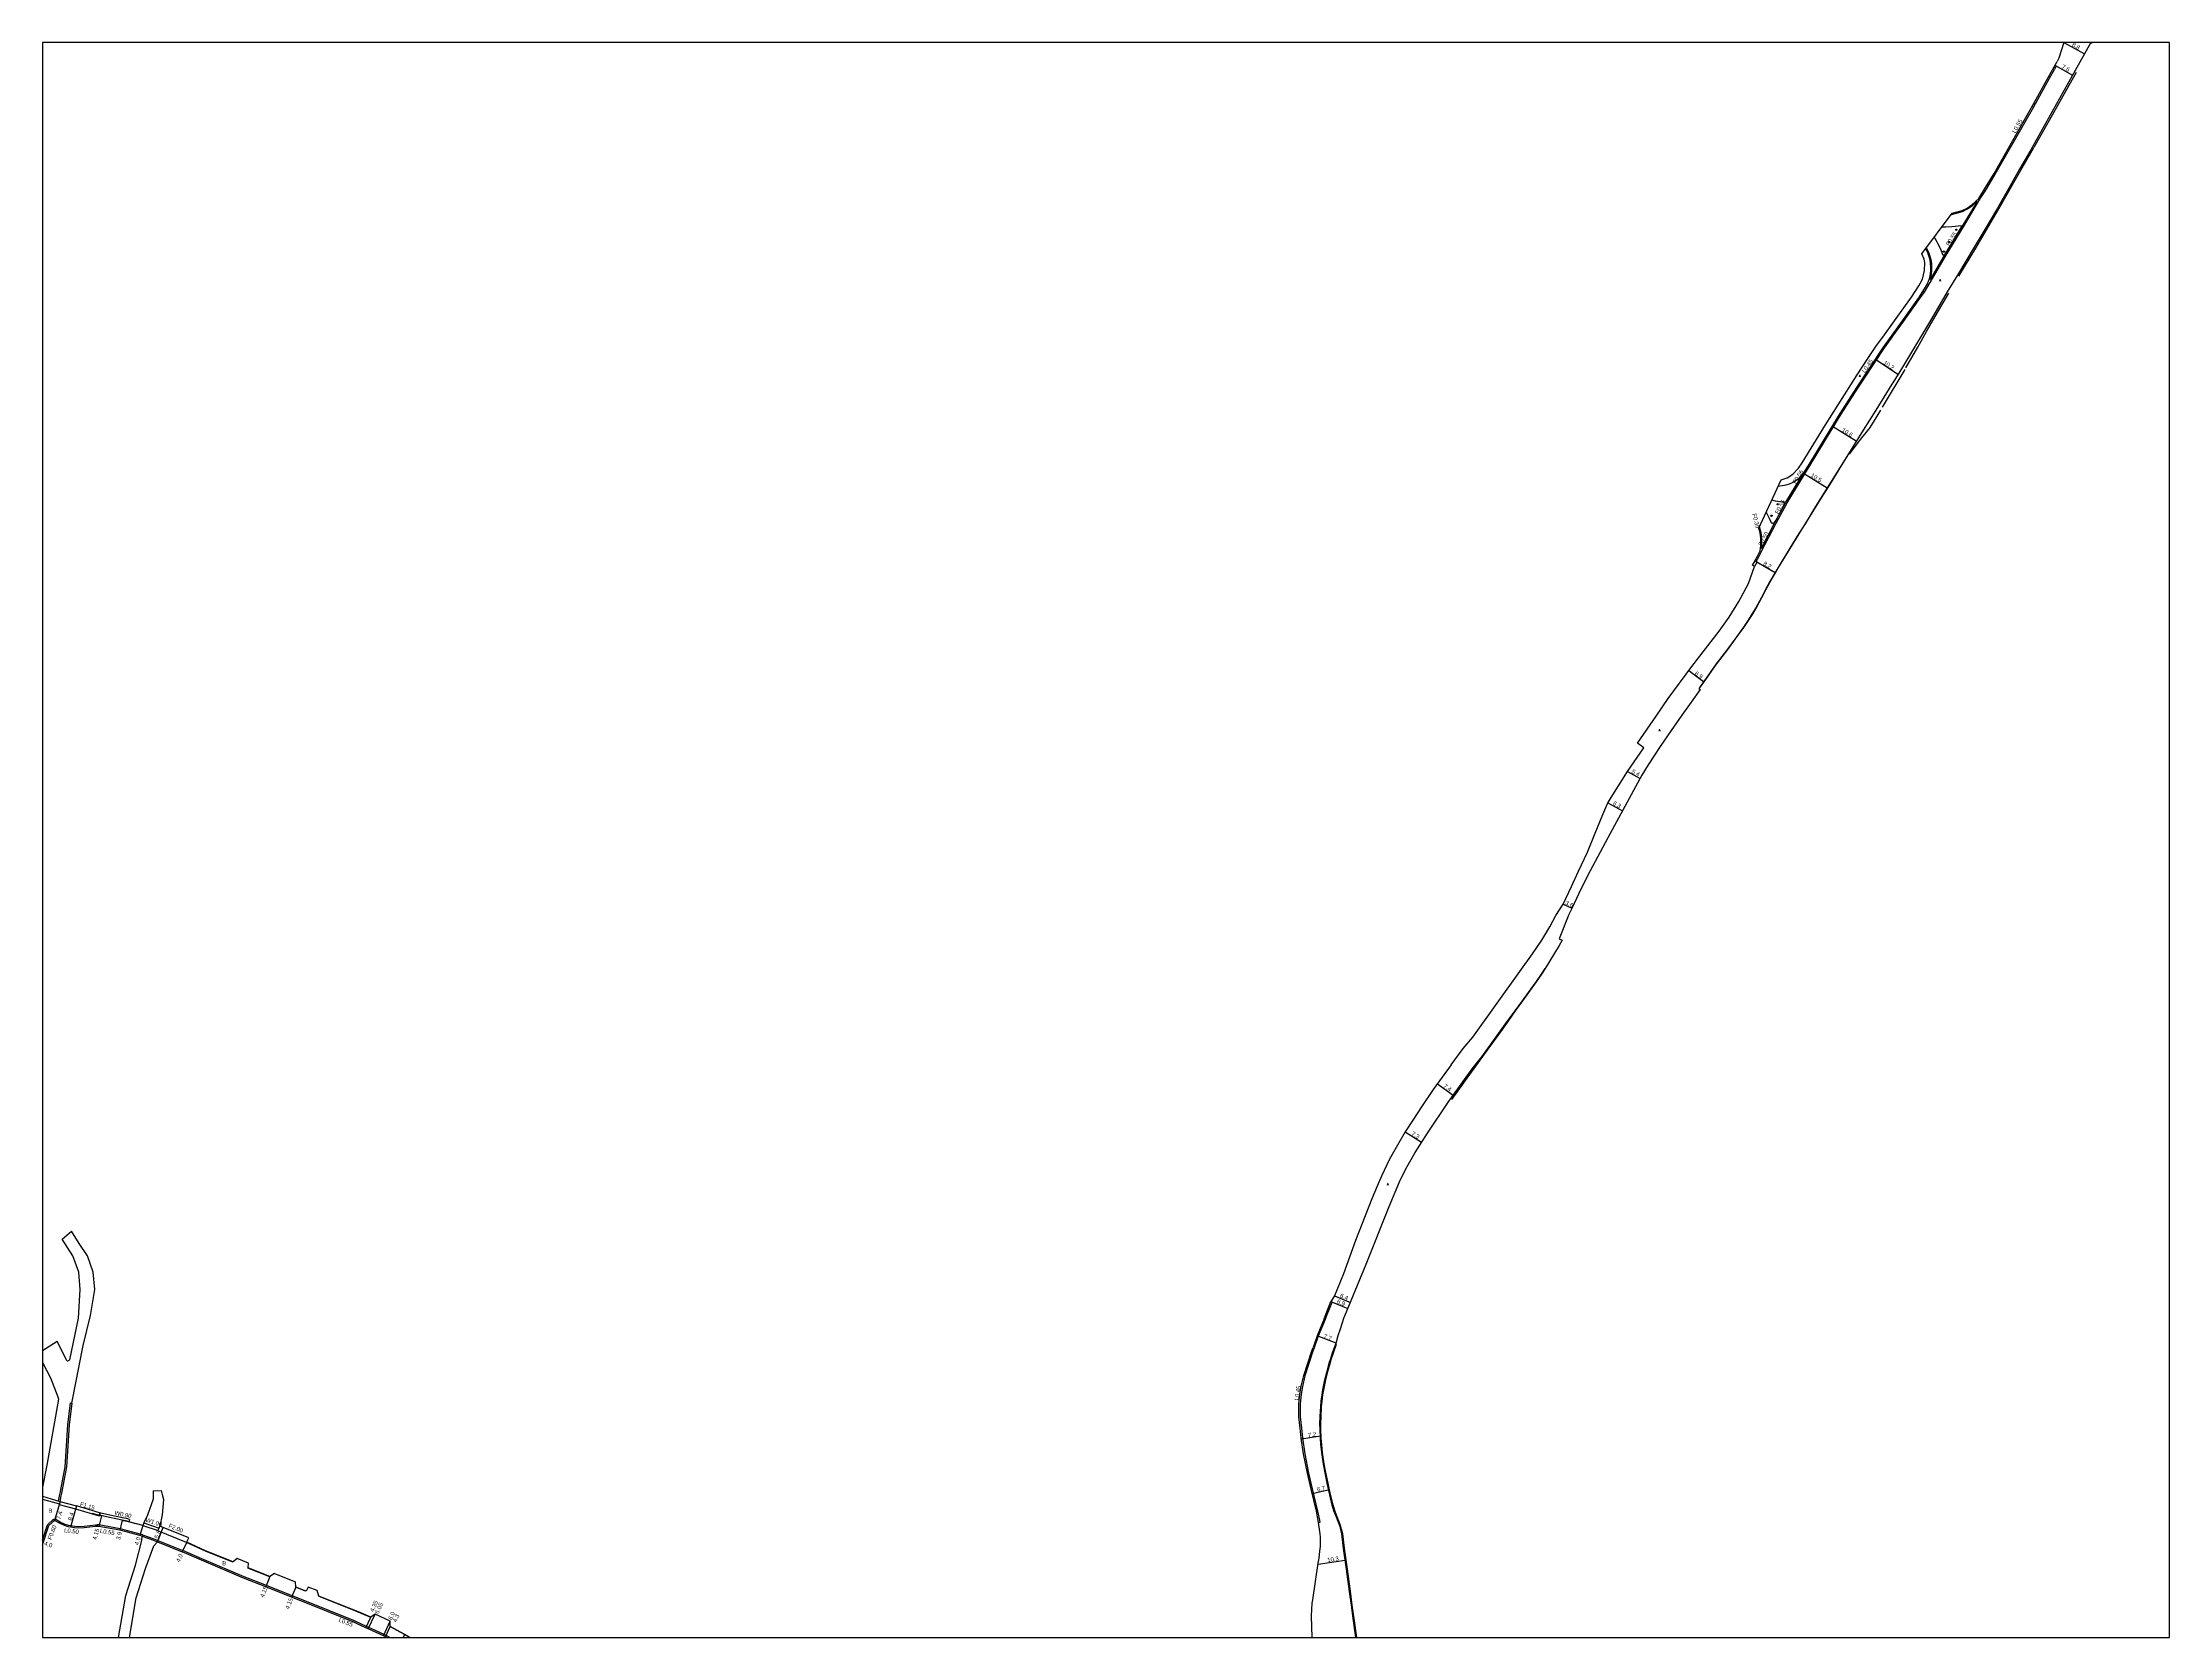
# Model space of a CAD drawing. Header units: metres. Extents: x -16000 to -13600, y -81000 to -78000.
# Drawn here: x -15200 to -14400, y -79800 to -79200 of the extents above; entities that cross this region are included whole.
import ezdxf

# ---------------------------------------------------------------- set-up
doc = ezdxf.new("R2010")
doc.units = ezdxf.units.M
doc.header["$LTSCALE"] = 2.5
for name, color, linetype in [('側溝・桝', 7, 'Continuous'), ('図郭', 7, 'Continuous'), ('幅員', 7, 'Continuous'), ('植栽', 7, 'Continuous'), ('歩道・分離帯・安全施設', 7, 'Continuous'), ('舗装', 7, 'Continuous'), ('道路', 7, 'Continuous')]:
    doc.layers.add(name, color=color, linetype=linetype)
doc.styles.get("Standard").update_dxf_attribs({"font": ''})
doc.styles.add('YOKO_DECO', font='txt.shx', dxfattribs={"bigfont": 'extfont.shx'})
doc.styles.get('Standard').set_extended_font_data('@MS PGothic')

# ---------------------------------------------------------------- blocks, each defined once
blk = doc.blocks.new('223900')
blk.add_lwpolyline([(-0.2, -0.4), (-0.4, -0.3), (-0.5, -0.3), (-0.5, -0.2), (-0.4, 0), (-0.5, 0.2), (-0.5, 0.3), (-0.4, 0.3), (-0.2, 0.4), (0, 0.5), (0, 0.5), (0, 0.5), (0.2, 0.4), (0.4, 0.3), (0.5, 0.3), (0.5, 0.2), (0.4, 0), (0.5, -0.2), (0.5, -0.3), (0.4, -0.3), (0.2, -0.4), (0, -0.5), (0, -0.5), (0, -0.5)], close=True)

msp = doc.modelspace()

# ---------------------------------------------------------------- linework, layer by layer
at = {"layer": '側溝・桝'}
for points in [[(-14450.61, -79223.37), (-14450.26, -79222.76), (-14445.06, -79213.4)], [(-14445.06, -79213.4), (-14443.29, -79210.15)], [(-14442.87, -79209.39), (-14442.68, -79209.04), (-14443.18, -79208.77)], [(-14469.32, -79255.87), (-14468.67, -79254.85), (-14465.5, -79249.56), (-14451.07, -79224.18)], [(-14492.68, -79293.59), (-14492.19, -79293.9), (-14484.4, -79280.67), (-14477.46, -79269.36), (-14471.28, -79258.93), (-14469.32, -79255.87), (-14469.81, -79255.57)], [(-14482.01, -79264.65), (-14477.85, -79263.58), (-14475.92, -79262.58), (-14474.12, -79261.36), (-14472.67, -79260.11), (-14472.33, -79259.74), (-14477.91, -79269.08), (-14484.86, -79280.4), (-14490, -79289.12), (-14489.9, -79288.83), (-14489.64, -79287.8), (-14489.47, -79286.87), (-14489.37, -79285.93), (-14489.32, -79284.48), (-14489.41, -79283.09), (-14489.62, -79281.77), (-14489.95, -79280.5), (-14490.52, -79278.94), (-14491.39, -79277.18)], [(-14504.03, -79310.46), (-14500.03, -79304.93), (-14493.59, -79295.91), (-14492.19, -79293.9)], [(-14514.99, -79326.6), (-14507.17, -79314.8), (-14504.56, -79311.19)], [(-14525.46, -79343.11), (-14523.42, -79339.81), (-14517.24, -79329.98), (-14515.5, -79327.36)], [(-14537.19, -79362.24), (-14535.18, -79359), (-14529.78, -79350.08), (-14527.24, -79345.99), (-14525.91, -79343.85)], [(-14555.43, -79395.17), (-14554.51, -79393.44), (-14553.49, -79391.4), (-14547.96, -79380.86), (-14543.81, -79373.15), (-14537.19, -79362.24), (-14537.66, -79361.94)], [(-14553.5, -79390.35), (-14548.43, -79380.62), (-14544.27, -79372.89), (-14537.66, -79361.95)], [(-14553.5, -79390.35), (-14553.36, -79389.3), (-14553.3, -79387.98), (-14553.35, -79386.26), (-14553.58, -79384.41), (-14554.21, -79382.25)], [(-14714.98, -79673.77), (-14717.16, -79679.3), (-14717.56, -79680.34)], [(-14717.56, -79680.34), (-14720.2, -79686.69), (-14721.66, -79691.08)], [(-14721.66, -79691.08), (-14722.15, -79692.34), (-14725.16, -79701.56), (-14726.08, -79705.56), (-14726.64, -79708.43), (-14726.97, -79712.14), (-14726.95, -79716.94), (-14726.5, -79721.25), (-14726.09, -79724.91), (-14725.23, -79730.89), (-14723.79, -79738.14), (-14722.42, -79744.13), (-14720.39, -79752.44), (-14719.7, -79755.87), (-14719.57, -79756.75), (-14720.03, -79756.82)], [(-15193.59, -79746.76), (-15193.38, -79745.66), (-15191.55, -79735.75), (-15190.53, -79719.98), (-15189.49, -79711.75)], [(-15189.49, -79711.75), (-15189, -79711.81)], [(-15200, -79746.86), (-15193.45, -79748.8)], [(-15200, -79747.92), (-15193.64, -79749.79)], [(-15193.94, -79748.66), (-15193.59, -79746.76)], [(-15193.69, -79749.98), (-15187.55, -79751.58), (-15178.69, -79754.25), (-15178.38, -79753.15)], [(-15200, -79763.35), (-15198.12, -79757.57)], [(-15195.45, -79755.98), (-15195.85, -79755.53), (-15198.12, -79757.57)], [(-15195.2, -79755.55), (-15195.45, -79755.98)], [(-15179.4, -79757.74), (-15180.1, -79757.76), (-15184.34, -79758.24), (-15186.45, -79758.34), (-15187.88, -79758.27), (-15189.46, -79758.06), (-15190.26, -79757.89), (-15191.5, -79757.46), (-15193.33, -79756.58), (-15195.2, -79755.55)], [(-15170.84, -79759.15), (-15178.77, -79757.68), (-15179.4, -79757.69)], [(-15179.4, -79757.69), (-15179.4, -79757.78), (-15179.4, -79758.24)], [(-15167.49, -79756.47), (-15168.14, -79756.3), (-15170.1, -79755.89), (-15174.84, -79754.9), (-15178.62, -79754.01)], [(-15162.41, -79761.41), (-15163.29, -79761.15), (-15167.94, -79759.87), (-15170.84, -79759.15)], [(-15162.32, -79757.84), (-15156.54, -79759.76)], [(-15161.89, -79756.93), (-15156.17, -79758.83)], [(-15156.62, -79759.94), (-15156.17, -79758.83), (-15155.9, -79758.19)], [(-15145.85, -79764.31), (-15156.62, -79759.94)], [(-15162.57, -79761.93), (-15158.3, -79763.36), (-15156.8, -79763.97)], [(-15162.41, -79761.41), (-15162.39, -79761.41), (-15158.1, -79762.84), (-15156.8, -79763.38), (-15156.6, -79763.46)], [(-15156.6, -79763.46), (-15147.24, -79767.26)], [(-15082.16, -79793.97), (-15082.65, -79793.74), (-15102.03, -79786.02), (-15106.1, -79784.36), (-15115.8, -79780.43), (-15124.14, -79777.13), (-15140.04, -79770.46), (-15145.28, -79768.13), (-15147.24, -79767.26)], [(-15069.4, -79800), (-15070.78, -79799.24), (-15071.48, -79798.89), (-15077.23, -79796.24), (-15078.13, -79795.83), (-15082.16, -79793.97)]]:
    msp.add_lwpolyline(points, dxfattribs=at)
for points in [[(-14442.87, -79209.39), (-14443.29, -79210.15), (-14443.79, -79209.88), (-14443.37, -79209.12)], [(-14450.61, -79223.37), (-14451.07, -79224.18), (-14451.57, -79223.9), (-14451.1, -79223.09)], [(-14504.03, -79310.46), (-14504.39, -79310.2), (-14504.92, -79310.93), (-14504.56, -79311.19)], [(-14514.99, -79326.6), (-14515.37, -79326.35), (-14515.87, -79327.12), (-14515.5, -79327.36)], [(-14525.46, -79343.11), (-14525.84, -79342.88), (-14526.29, -79343.61), (-14525.91, -79343.85)], [(-14555.08, -79395.37), (-14556.03, -79397.1), (-14556.81, -79396.66), (-14555.88, -79394.92)]]:
    msp.add_lwpolyline(points, close=True, dxfattribs=at)
at = {"layer": '側溝・桝', "flags": 128}
msp.add_lwpolyline([(-14715.41, -79673.6), (-14714.98, -79673.77)], dxfattribs=at)
at = {"layer": '図郭'}
msp.add_lwpolyline([(-15200, -79800), (-14400, -79800), (-14400, -79200), (-15200, -79200)], close=True, dxfattribs=at)
at = {"layer": '幅員', "flags": 128}
for points in [[(-14439.72, -79200), (-14432.01, -79204.28)], [(-14443.06, -79208.53), (-14436.42, -79212.22)], [(-14502.13, -79324.85), (-14510.63, -79319.21)], [(-14603.83, -79474.26), (-14599.1, -79476.84)], [(-14611.3, -79485.98), (-14605.75, -79489.01)], [(-14628.04, -79524.18), (-14624.8, -79525.69)], [(-14675.37, -79591.69), (-14669.36, -79595.99)], [(-14687.46, -79609.82), (-14681.3, -79613.72)], [(-14714, -79671.5), (-14708.09, -79673.93)], [(-14715.41, -79673.6), (-14709.03, -79676.22)], [(-15177.88, -79754.18), (-15178.81, -79758.23)]]:
    msp.add_lwpolyline(points, dxfattribs=at)
at = {"layer": '幅員'}
for points in [[(-14517.79, -79349.94), (-14526.77, -79344.39)], [(-14537.66, -79361.95), (-14528.74, -79367.49)], [(-14555.43, -79395.17), (-14548.32, -79399.35)], [(-14575.21, -79440.48), (-14580.77, -79436.35)], [(-14713.44, -79689.27), (-14720.63, -79686.52)], [(-14719.37, -79724.3), (-14726.51, -79725.34)], [(-15193.37, -79748.88), (-15195.45, -79755.98)], [(-15187.26, -79750.46), (-15189.54, -79758.55)], [(-14722.49, -79745.79), (-14715.93, -79744.38)], [(-15170.1, -79755.89), (-15170.95, -79759.69)], [(-15162.32, -79757.84), (-15163.45, -79761.68)], [(-15156.8, -79763.97), (-15154.62, -79758.59)], [(-15199.71, -79764.39), (-15200, -79764.29)], [(-15145.77, -79764.14), (-15147.45, -79767.77)], [(-14720.19, -79772.38), (-14709.98, -79770.92)], [(-15114.45, -79777.09), (-15116, -79780.94)], [(-15104.75, -79781.02), (-15106.3, -79784.87)], [(-15077.46, -79796.74), (-15074.93, -79791.25)], [(-15078.36, -79796.33), (-15076.54, -79792.37)], [(-15071.71, -79799.38), (-15069.2, -79793.93)], [(-15071.04, -79799.73), (-15069.24, -79795.82)], [(-15064.39, -79800), (-15063.76, -79798.83)]]:
    msp.add_lwpolyline(points, dxfattribs=at)
at = {"layer": '歩道・分離帯・安全施設'}
for points in [[(-14429.31, -79200.42), (-14429.06, -79200)], [(-14435.13, -79211.22), (-14439.01, -79218.2), (-14443.65, -79226.5), (-14450.96, -79239.54)], [(-14479.22, -79287.83), (-14472.89, -79277.33), (-14469.26, -79271.3), (-14464.12, -79262.6), (-14458.91, -79253.34), (-14455.85, -79248), (-14451.62, -79240.66), (-14450.96, -79239.54)], [(-14488.47, -79273.29), (-14488.09, -79273.8), (-14486.78, -79276.35), (-14486.02, -79278.01), (-14485.41, -79279.7), (-14485.36, -79279.78), (-14485.3, -79279.83), (-14485.23, -79279.88), (-14485.16, -79279.92), (-14485.05, -79279.96), (-14484.93, -79279.97), (-14484.82, -79279.96), (-14484.7, -79279.92), (-14484.63, -79279.88), (-14484.57, -79279.83), (-14484.41, -79279.62), (-14481.04, -79274.05), (-14478.99, -79270.7), (-14478.13, -79269.24), (-14478.12, -79269.2), (-14478.11, -79269.16), (-14478.12, -79269.11), (-14478.13, -79269.06), (-14478.15, -79269.03), (-14478.17, -79268.99), (-14478.2, -79268.96), (-14478.24, -79268.94), (-14481.86, -79269.32), (-14484.18, -79269.47), (-14485.57, -79269.4)], [(-14547.13, -79366.85), (-14545.71, -79366.67), (-14544.13, -79366.38), (-14542.94, -79366.01), (-14541.79, -79365.49), (-14540.63, -79364.81), (-14539.7, -79364.13), (-14538.91, -79363.42), (-14538.22, -79362.67), (-14537.66, -79361.95), (-14535.56, -79358.76), (-14530.16, -79349.85), (-14527.62, -79345.75), (-14523.8, -79339.57), (-14517.61, -79329.74), (-14507.54, -79314.55), (-14500.39, -79304.67), (-14493.96, -79295.67), (-14491.73, -79292.04), (-14491.05, -79290.73), (-14490.64, -79289.73), (-14490.3, -79288.71), (-14490.05, -79287.71), (-14489.88, -79286.81), (-14489.78, -79285.9), (-14489.74, -79284.49), (-14489.83, -79283.14), (-14490.03, -79281.85), (-14490.34, -79280.62), (-14490.9, -79279.1), (-14491.66, -79277.55)], [(-14547.13, -79366.85), (-14545.71, -79366.67), (-14544.13, -79366.38), (-14542.94, -79366.01), (-14541.79, -79365.49), (-14540.63, -79364.81), (-14539.7, -79364.13), (-14538.91, -79363.42), (-14538.22, -79362.67), (-14537.66, -79361.95), (-14535.56, -79358.76), (-14530.16, -79349.85), (-14527.62, -79345.75), (-14523.8, -79339.57), (-14517.61, -79329.74), (-14507.54, -79314.55), (-14500.39, -79304.67), (-14493.96, -79295.67), (-14491.73, -79292.04), (-14491.05, -79290.73), (-14490.64, -79289.73), (-14490.3, -79288.71), (-14490.05, -79287.71), (-14489.88, -79286.81), (-14489.78, -79285.9), (-14489.74, -79284.49), (-14489.83, -79283.14), (-14490.03, -79281.85), (-14490.34, -79280.62), (-14490.9, -79279.1), (-14491.66, -79277.55)], [(-14499.11, -79322.42), (-14494.66, -79314.65), (-14491.39, -79308.74), (-14488.13, -79303.11), (-14483.03, -79294.25)], [(-14507.91, -79337.12), (-14499.43, -79322.98)], [(-14520.31, -79354.9), (-14517.07, -79350.44), (-14516.46, -79349.65), (-14515.72, -79348.72), (-14513.95, -79346.59), (-14513.05, -79345.44), (-14512.84, -79345.14), (-14511.31, -79342.78), (-14508.6, -79338.25)], [(-14576.9, -79443.16), (-14576.02, -79441.89), (-14574.75, -79440.09), (-14573.54, -79438.38), (-14572.09, -79436.32), (-14570.31, -79433.84), (-14566.17, -79428.28), (-14562.59, -79423.49), (-14560.07, -79420.01), (-14558.33, -79417.43), (-14556.89, -79415.16), (-14555.48, -79412.74), (-14553.37, -79408.8), (-14551.81, -79405.85), (-14550.99, -79404.25), (-14550.19, -79402.83), (-14548.6, -79400.12), (-14547.08, -79397.53), (-14542.68, -79390.34), (-14539.24, -79384.83), (-14534.75, -79377.55), (-14530.21, -79370.26), (-14527.16, -79365.33), (-14524.26, -79360.62), (-14521.03, -79355.4)], [(-14551.67, -79376.73), (-14550.55, -79378.88), (-14549.96, -79380.32), (-14549.9, -79380.43), (-14549.82, -79380.52), (-14549.65, -79380.65), (-14549.49, -79380.73), (-14549.31, -79380.79), (-14549.15, -79380.8), (-14548.97, -79380.79), (-14548.8, -79380.75), (-14548.64, -79380.67), (-14548.52, -79380.6), (-14547.95, -79379.68), (-14544.88, -79373.88), (-14544.84, -79373.76), (-14544.82, -79373.6), (-14544.82, -79373.5), (-14544.84, -79373.42), (-14544.87, -79373.32), (-14544.91, -79373.24), (-14544.97, -79373.14), (-14545.17, -79372.97), (-14547.45, -79372.62), (-14548.18, -79372.49), (-14549.57, -79372.15)], [(-14669.96, -79597.62), (-14662.48, -79587.32), (-14656.58, -79579.14), (-14651.55, -79572.14), (-14648.5, -79567.9), (-14645.93, -79564.32), (-14643.22, -79560.56), (-14640.96, -79557.43), (-14638.02, -79553.34), (-14636.04, -79550.53), (-14634.66, -79548.4)], [(-14705.71, -79800), (-14706.69, -79792.83), (-14707.36, -79787.81), (-14708.06, -79782.62), (-14709.19, -79774.27), (-14710.3, -79766.46), (-14710.98, -79760.96), (-14711.36, -79759.29), (-14711.67, -79758.21), (-14712.13, -79756.87), (-14713.27, -79754.05), (-14713.96, -79752.26), (-14714.59, -79750.13), (-14715.54, -79746.21), (-14716.46, -79741.9), (-14717.28, -79737.95), (-14717.89, -79734.71), (-14718.52, -79730.4), (-14718.83, -79727.39), (-14719.03, -79725.18), (-14719.2, -79721.48), (-14719.23, -79719.76), (-14719.12, -79716.94), (-14718.9, -79713.12), (-14718.7, -79711.19), (-14718.43, -79708.77), (-14718.12, -79706.89), (-14717.35, -79703.11), (-14716.54, -79699.89), (-14715.46, -79696.05), (-14715.28, -79695.47)], [(-14715.28, -79695.47), (-14714.33, -79692.6), (-14713.25, -79689.65)], [(-15177.53, -79754.4), (-15181.36, -79753.41)], [(-15164.77, -79757.27), (-15168.17, -79756.42), (-15169.8, -79756.08)], [(-15128.45, -79771.63), (-15138.76, -79767.52), (-15145.82, -79764.26)], [(-15114.42, -79777.24), (-15114.5, -79777.21), (-15122.72, -79773.91), (-15122.8, -79773.88)], [(-15101.11, -79782.59), (-15104.81, -79781.11)], [(-15082.16, -79790.15), (-15095.95, -79784.65)], [(-15076.52, -79792.52), (-15081.26, -79790.51), (-15082.16, -79790.15)], [(-15061.93, -79800), (-15063.82, -79798.94), (-15069.37, -79795.9)]]:
    msp.add_lwpolyline(points, dxfattribs=at)
at = {"layer": '道路'}
for points in [[(-14429.63, -79200), (-14439.56, -79217.89), (-14444.2, -79226.19), (-14451.51, -79239.22)], [(-14445.56, -79213.12), (-14442.28, -79207.11)], [(-14439.72, -79200), (-14441.62, -79205.91), (-14442.28, -79207.11)], [(-14481.67, -79264.2), (-14477.98, -79263.24), (-14476.11, -79262.28), (-14474.34, -79261.08), (-14472.92, -79259.85), (-14471.76, -79258.62), (-14469.16, -79254.55), (-14465.99, -79249.27), (-14450.76, -79222.48), (-14445.56, -79213.12)], [(-14451.51, -79239.22), (-14452.17, -79240.34), (-14456.4, -79247.68), (-14459.46, -79253.03), (-14464.67, -79262.28), (-14469.8, -79270.98), (-14473.44, -79277), (-14479.77, -79287.5), (-14483.66, -79293.8), (-14489.55, -79303.99), (-14496.65, -79315.89), (-14500.45, -79322.09)], [(-14493.1, -79279.48), (-14481.67, -79264.2)], [(-14507.23, -79309.9), (-14502.85, -79303.83), (-14496.99, -79295.75), (-14494.26, -79291.54), (-14492.83, -79288.99), (-14492.12, -79285.75), (-14492, -79282.71), (-14492.28, -79281.45), (-14493.1, -79279.48)], [(-14517.42, -79324.96), (-14513.43, -79318.81), (-14510.44, -79314.34), (-14507.23, -79309.9)], [(-14546.07, -79364.54), (-14543.83, -79363.75), (-14541.72, -79362.41), (-14539.53, -79360.16), (-14538.15, -79358.07), (-14529.38, -79343.85), (-14517.42, -79324.96)], [(-14500.45, -79322.09), (-14504.06, -79328)], [(-14504.06, -79328), (-14504.38, -79328.52), (-14510.5, -79338.33), (-14515.18, -79345.81), (-14520.78, -79354.67), (-14533.14, -79374.57), (-14537.06, -79381.03), (-14539.37, -79384.75), (-14542.81, -79390.26), (-14547.21, -79397.45), (-14548.73, -79400.05), (-14550.32, -79402.75), (-14551.12, -79404.17), (-14551.94, -79405.78), (-14553.5, -79408.73), (-14555.61, -79412.67), (-14557.02, -79415.08), (-14558.46, -79417.35), (-14560.19, -79419.93), (-14562.71, -79423.4), (-14566.29, -79428.19), (-14570.44, -79433.75), (-14572.21, -79436.24), (-14573.66, -79438.29), (-14574.87, -79440), (-14576.14, -79441.81), (-14577.03, -79443.07), (-14576.57, -79443.39), (-14579.93, -79448.11), (-14583.4, -79453.1), (-14587.46, -79458.84), (-14591.58, -79464.78), (-14596.05, -79471.76), (-14598.4, -79475.55)], [(-14554.44, -79382.75), (-14546.07, -79364.54)], [(-14603.83, -79474.26), (-14597.75, -79465.3), (-14600.07, -79463.54), (-14593.11, -79453.45), (-14588.49, -79446.76), (-14579.6, -79434.77), (-14569.41, -79421.44), (-14565.62, -79416.17), (-14561.92, -79410.27), (-14558.3, -79403.53), (-14556.03, -79397.1), (-14556.81, -79396.66), (-14554.97, -79393.2), (-14553.99, -79391.24), (-14553.72, -79389.27), (-14553.66, -79387.98), (-14553.71, -79386.29), (-14553.94, -79384.48), (-14554.44, -79382.75)], [(-14644.38, -79549.47), (-14639.59, -79542.77), (-14636.1, -79537.69), (-14633.01, -79532.71), (-14630.81, -79528.4), (-14628.04, -79524.18), (-14624.93, -79517.45), (-14622.3, -79511.67), (-14618.92, -79504.58), (-14615.95, -79497.46), (-14613.18, -79490.46), (-14611.3, -79485.98), (-14603.83, -79474.26)], [(-14598.4, -79475.55), (-14610.38, -79497.51), (-14618.74, -79513.26), (-14622.12, -79520.13), (-14624.83, -79525.75), (-14625.92, -79528.07), (-14629.54, -79537.2), (-14628.45, -79537.7)], [(-14628.45, -79537.7), (-14629.56, -79539.75), (-14634.77, -79548.33)], [(-14670.18, -79584.58), (-14665.66, -79578.41), (-14661.97, -79574.13), (-14644.38, -79549.47)], [(-14664.5, -79589.19), (-14661.93, -79585.61), (-14658.7, -79581.51), (-14654.81, -79576.14), (-14649.72, -79569.17), (-14646.18, -79564.44), (-14646.04, -79564.24), (-14643.33, -79560.49), (-14641.07, -79557.35), (-14638.12, -79553.26), (-14636.14, -79550.45), (-14634.77, -79548.33)], [(-14670.18, -79584.58), (-14676.96, -79593.87), (-14681.29, -79600.42), (-14684.34, -79605.04), (-14687.46, -79609.82), (-14690.37, -79614.79), (-14693.38, -79620.07), (-14696.41, -79626.46), (-14698.05, -79630.27), (-14699.95, -79635.05), (-14706.16, -79650.61), (-14710.66, -79663.26), (-14714, -79671.5), (-14715.41, -79673.6)], [(-14710.2, -79679.06), (-14705.46, -79667.53), (-14702.1, -79659.54), (-14693.45, -79637.85), (-14689.59, -79628.64), (-14687.26, -79623.7), (-14683.72, -79617.54), (-14679.13, -79610.29), (-14671.14, -79598.47), (-14664.5, -79589.19)], [(-15192.57, -79650.12), (-15189.12, -79647.18)], [(-15189, -79711.81), (-15184.7, -79690.17), (-15182.01, -79678.86), (-15180.29, -79669.16), (-15180.9, -79662.53), (-15183.12, -79656.45), (-15186.22, -79651.77), (-15189.12, -79647.18)], [(-15189.68, -79695.61), (-15186.46, -79679.83), (-15185.8, -79669.16), (-15186.41, -79662.53), (-15188.62, -79656.45), (-15192.57, -79650.12)], [(-14717.99, -79680.17), (-14717.59, -79679.13), (-14715.41, -79673.6)], [(-14711.83, -79683.84), (-14710.39, -79679.52), (-14710.2, -79679.06)], [(-14717.99, -79680.17), (-14720.63, -79686.52), (-14722.1, -79690.91)], [(-14715.57, -79695.37), (-14714.62, -79692.5), (-14713.44, -79689.27), (-14712.64, -79686.45), (-14711.83, -79683.84)], [(-15200, -79692), (-15194.54, -79688.52)], [(-15189.68, -79695.61), (-15190.66, -79696.05), (-15190.99, -79695.69), (-15194.54, -79688.52)], [(-14722.43, -79800), (-14722.74, -79791.92), (-14722.43, -79787.15), (-14722.18, -79785.88), (-14720.15, -79772.11), (-14719.83, -79770.15), (-14719.51, -79767.49), (-14719.36, -79765.83), (-14719.3, -79764.14), (-14719.36, -79762.28), (-14719.48, -79761.02), (-14719.64, -79759.32), (-14720.16, -79755.95), (-14720.84, -79752.54), (-14722.87, -79744.24), (-14724.25, -79738.23), (-14725.69, -79730.97), (-14726.56, -79724.97), (-14726.97, -79721.3), (-14727.42, -79716.97), (-14727.44, -79712.12), (-14727.1, -79708.36), (-14726.54, -79705.47), (-14725.61, -79701.43), (-14722.59, -79692.18), (-14722.1, -79690.91)], [(-14706.02, -79800), (-14707, -79792.87), (-14707.66, -79787.85), (-14708.36, -79782.66), (-14709.49, -79774.31), (-14710.61, -79766.5), (-14711.28, -79761.02), (-14711.66, -79759.36), (-14711.96, -79758.3), (-14712.42, -79756.98), (-14713.56, -79754.16), (-14714.25, -79752.36), (-14714.89, -79750.21), (-14715.83, -79746.28), (-14716.76, -79741.97), (-14717.58, -79738.01), (-14718.19, -79734.76), (-14718.83, -79730.44), (-14719.14, -79727.42), (-14719.33, -79725.2), (-14719.5, -79721.49), (-14719.54, -79719.75), (-14719.42, -79716.92), (-14719.2, -79713.09), (-14719.01, -79711.16), (-14718.73, -79708.73), (-14718.42, -79706.83), (-14717.65, -79703.04), (-14716.83, -79699.82), (-14715.75, -79695.96), (-14715.57, -79695.37)], [(-15200, -79696.54), (-15197.05, -79702.33), (-15194.26, -79709.46), (-15194.02, -79710.36)], [(-15194.02, -79710.36), (-15198.42, -79735.22), (-15200, -79743.52)], [(-15189, -79711.81), (-15190.04, -79720.03), (-15191.05, -79735.82), (-15192.89, -79745.75), (-15193.08, -79746.76)], [(-15193.08, -79746.76), (-15193.45, -79748.8), (-15193.64, -79749.79)], [(-15193.47, -79748.86), (-15187.26, -79750.46)], [(-15167.26, -79755.6), (-15167.93, -79755.42), (-15169.92, -79755.01), (-15174.64, -79754.02), (-15178.63, -79753.09), (-15187.26, -79750.46)], [(-15158.42, -79746.76), (-15158.44, -79747.91), (-15160.46, -79753.97), (-15161.89, -79756.92), (-15162.32, -79757.84)], [(-15158.37, -79744.83), (-15158.42, -79746.76)], [(-15158.37, -79744.83), (-15155.33, -79744.73)], [(-15154.86, -79746.76), (-15154.55, -79748.08), (-15154.95, -79753.85), (-15155.9, -79758.19)], [(-15155.33, -79744.73), (-15154.86, -79746.76)], [(-15200, -79765.28), (-15199.71, -79764.39), (-15197.61, -79757.92)], [(-15178.38, -79753.15), (-15178.62, -79754.02)], [(-15162.57, -79761.93), (-15163.45, -79761.68), (-15168.09, -79760.4), (-15170.95, -79759.69)], [(-15167.26, -79755.6), (-15167.49, -79756.47)], [(-15162.32, -79757.84), (-15167.49, -79756.47)], [(-15145.02, -79762.49), (-15155.86, -79758.09)], [(-15171.4, -79800), (-15168.64, -79784.16), (-15165.04, -79772.83), (-15162.63, -79763.57), (-15162.57, -79761.93)], [(-15167.34, -79800), (-15164.75, -79785.11), (-15161.25, -79774.11), (-15158.2, -79765.49), (-15156.8, -79763.97)], [(-15156.8, -79763.97), (-15147.45, -79767.77)], [(-15082.16, -79794.58), (-15082.87, -79794.25), (-15102.24, -79786.53), (-15106.3, -79784.87), (-15116, -79780.94), (-15124.35, -79777.64), (-15140.25, -79770.96), (-15147.45, -79767.77)], [(-15145.85, -79764.31), (-15145.02, -79762.49)], [(-15128.32, -79771.54), (-15138.71, -79767.4), (-15145.77, -79764.14)], [(-15126.78, -79770.32), (-15128.32, -79771.54)], [(-15122.53, -79772.01), (-15126.78, -79770.32)], [(-15122.67, -79773.79), (-15122.53, -79772.01)], [(-15114.45, -79777.09), (-15122.67, -79773.79)], [(-15112.72, -79775.95), (-15114.45, -79777.09)], [(-15112.72, -79775.95), (-15104.85, -79779.12)], [(-15104.75, -79781.02), (-15104.85, -79779.12)], [(-15100.78, -79782.59), (-15104.75, -79781.02)], [(-15100.05, -79781.05), (-15100.78, -79782.59)], [(-15096.68, -79782.39), (-15100.05, -79781.05)], [(-15096.13, -79784.44), (-15096.68, -79782.39)], [(-15082.16, -79790.01), (-15096.13, -79784.44)], [(-15061.67, -79800), (-15063.76, -79798.83), (-15069.24, -79795.82), (-15069.2, -79793.93), (-15074.93, -79791.25), (-15076.54, -79792.37), (-15081.21, -79790.39), (-15082.16, -79790.01)], [(-15070.54, -79800), (-15071.04, -79799.73), (-15071.71, -79799.38), (-15077.46, -79796.74), (-15078.36, -79796.33), (-15082.16, -79794.58)]]:
    msp.add_lwpolyline(points, dxfattribs=at)
at = {"layer": '道路', "flags": 128}
for points in [[(-15195.45, -79755.98), (-15197.61, -79757.92)], [(-15170.95, -79759.69), (-15178.81, -79758.23), (-15180.07, -79758.26), (-15184.3, -79758.74), (-15186.45, -79758.84), (-15187.92, -79758.77), (-15189.54, -79758.55), (-15190.4, -79758.37), (-15191.69, -79757.92), (-15193.57, -79757.02), (-15195.45, -79755.98)]]:
    msp.add_lwpolyline(points, dxfattribs=at)

# ---------------------------------------------------------------- block references
at = {"layer": '植栽', "xscale": 0.5, "yscale": 0.5, "zscale": 0.5}
for p in [(-14480.19, -79270.44, 732.62), (-14484.87, -79278.65, 732.37), (-14482.85, -79275.07, 732.53), (-14547.36, -79373.68, 728.8), (-14549.69, -79378.03, 728.64)]:
    msp.add_blockref('223900', p, dxfattribs=at)

# ---------------------------------------------------------------- texts
at = {"layer": '側溝・桝'}
for s, rotation, p in [('L0.55', 60, (-14457.94, -79234.26)), ('F0.55', 58, (-14482.83, -79276.66)), ('L0.45', 54, (-14514.61, -79324.4)), ('F0.56', 59, (-14540.5, -79366.18)), ('F0.55', 61, (-14547.11, -79377.55)), ('F0.35', 286, (-14557.03, -79377.43)), ('F0.50', 61, (-14553.33, -79389.58)), ('L0.45', 80, (-14727.62, -79710.88)), ('F1.15', 344, (-15186.07, -79750.54)), ('F0.60', 69.42858, (-15196.67, -79763.42)), ('L0.50', 352.64983, (-15191.95, -79760.39)), ('L0.55', 350.41726, (-15178.49, -79760.61)), ('W0.90', 348.20099, (-15172.99, -79753.84)), ('W1.00', 341.58756, (-15161.37, -79756.37)), ('F2.00', 337.892, (-15152.74, -79758.55)), ('L0.55', 338.2634, (-15088.78, -79793.97))]:
    msp.add_text(s, height=1.6, rotation=rotation, dxfattribs=at).set_placement(p)
at = {"layer": '幅員'}
for s, rotation, p in [('8.8', 330.95873, (-14436.87, -79201.3)), ('7.6', 330.95873, (-14440.72, -79209.55)), ('10.2', 326.44865, (-14507.74, -79320.83)), ('10.6', 328, (-14523.41, -79346.2)), ('10.5', 328, (-14535.1, -79363.26)), ('8.2', 330, (-14552.94, -79396.45)), ('6.9', 323, (-14578.75, -79437.65)), ('5.4', 331.38435, (-14602.49, -79474.71)), ('6.3', 331.38435, (-14609.53, -79486.66)), ('3.6', 334.95498, (-14627.47, -79524.17)), ('7.4', 324.41257, (-14673.27, -79592.89)), ('7.3', 327.6815, (-14685.31, -79610.88)), ('6.4', 337.66849, (-14712.15, -79671.99)), ('6.9', 337.66849, (-14713.3, -79674.19)), ('7.7', 339, (-14718.34, -79687.26)), ('7.2', 8, (-14723.9, -79724.73)), ('6.7', 12, (-14720.44, -79745.12)), ('7.4', 75.24719, (-15193.26, -79755.71)), ('8.4', 74.22902, (-15188.99, -79756.13)), ('4.15', 74.22902, (-15179.75, -79763.42)), ('5.8', 68, (-15156.51, -79762.91)), ('4.0', 341.46312, (-15199.53, -79765.25)), ('3.9', 77.36496, (-15170.79, -79763.41)), ('4.0', 73.67645, (-15163.92, -79765.41)), ('4.0', 65.19243, (-15148.44, -79771.83)), ('10.3', 8, (-14716.63, -79771.65)), ('4.15', 68.09799, (-15116.82, -79785.11)), ('4.15', 68.09799, (-15107.33, -79789.52)), ('4.35', 65.27716, (-15075.52, -79790.52)), ('6.05', 65.27716, (-15073.63, -79791.28)), ('6.0', 65.26179, (-15068.64, -79793.58)), ('4.3', 65.26179, (-15066.97, -79794.43))]:
    msp.add_text(s, height=1.6, rotation=rotation, dxfattribs=at).set_placement(p)
at = {"layer": '舗装', "style": 'YOKO_DECO'}
for p in [(-14486.54, -79289.71, 731.95), (-14516.7, -79325.77, 730.75), (-14592.04, -79459.05, 725.95), (-14694.31, -79629.81, 721.65)]:
    msp.add_text('A', height=0.75, dxfattribs=at).set_placement(p)
at = {"layer": '舗装'}
for p in [(-15197.81, -79753.11), (-15132.42, -79772.88)]:
    msp.add_text('B', height=1.6, dxfattribs=at).set_placement(p)

doc.saveas('drawing.dxf')
